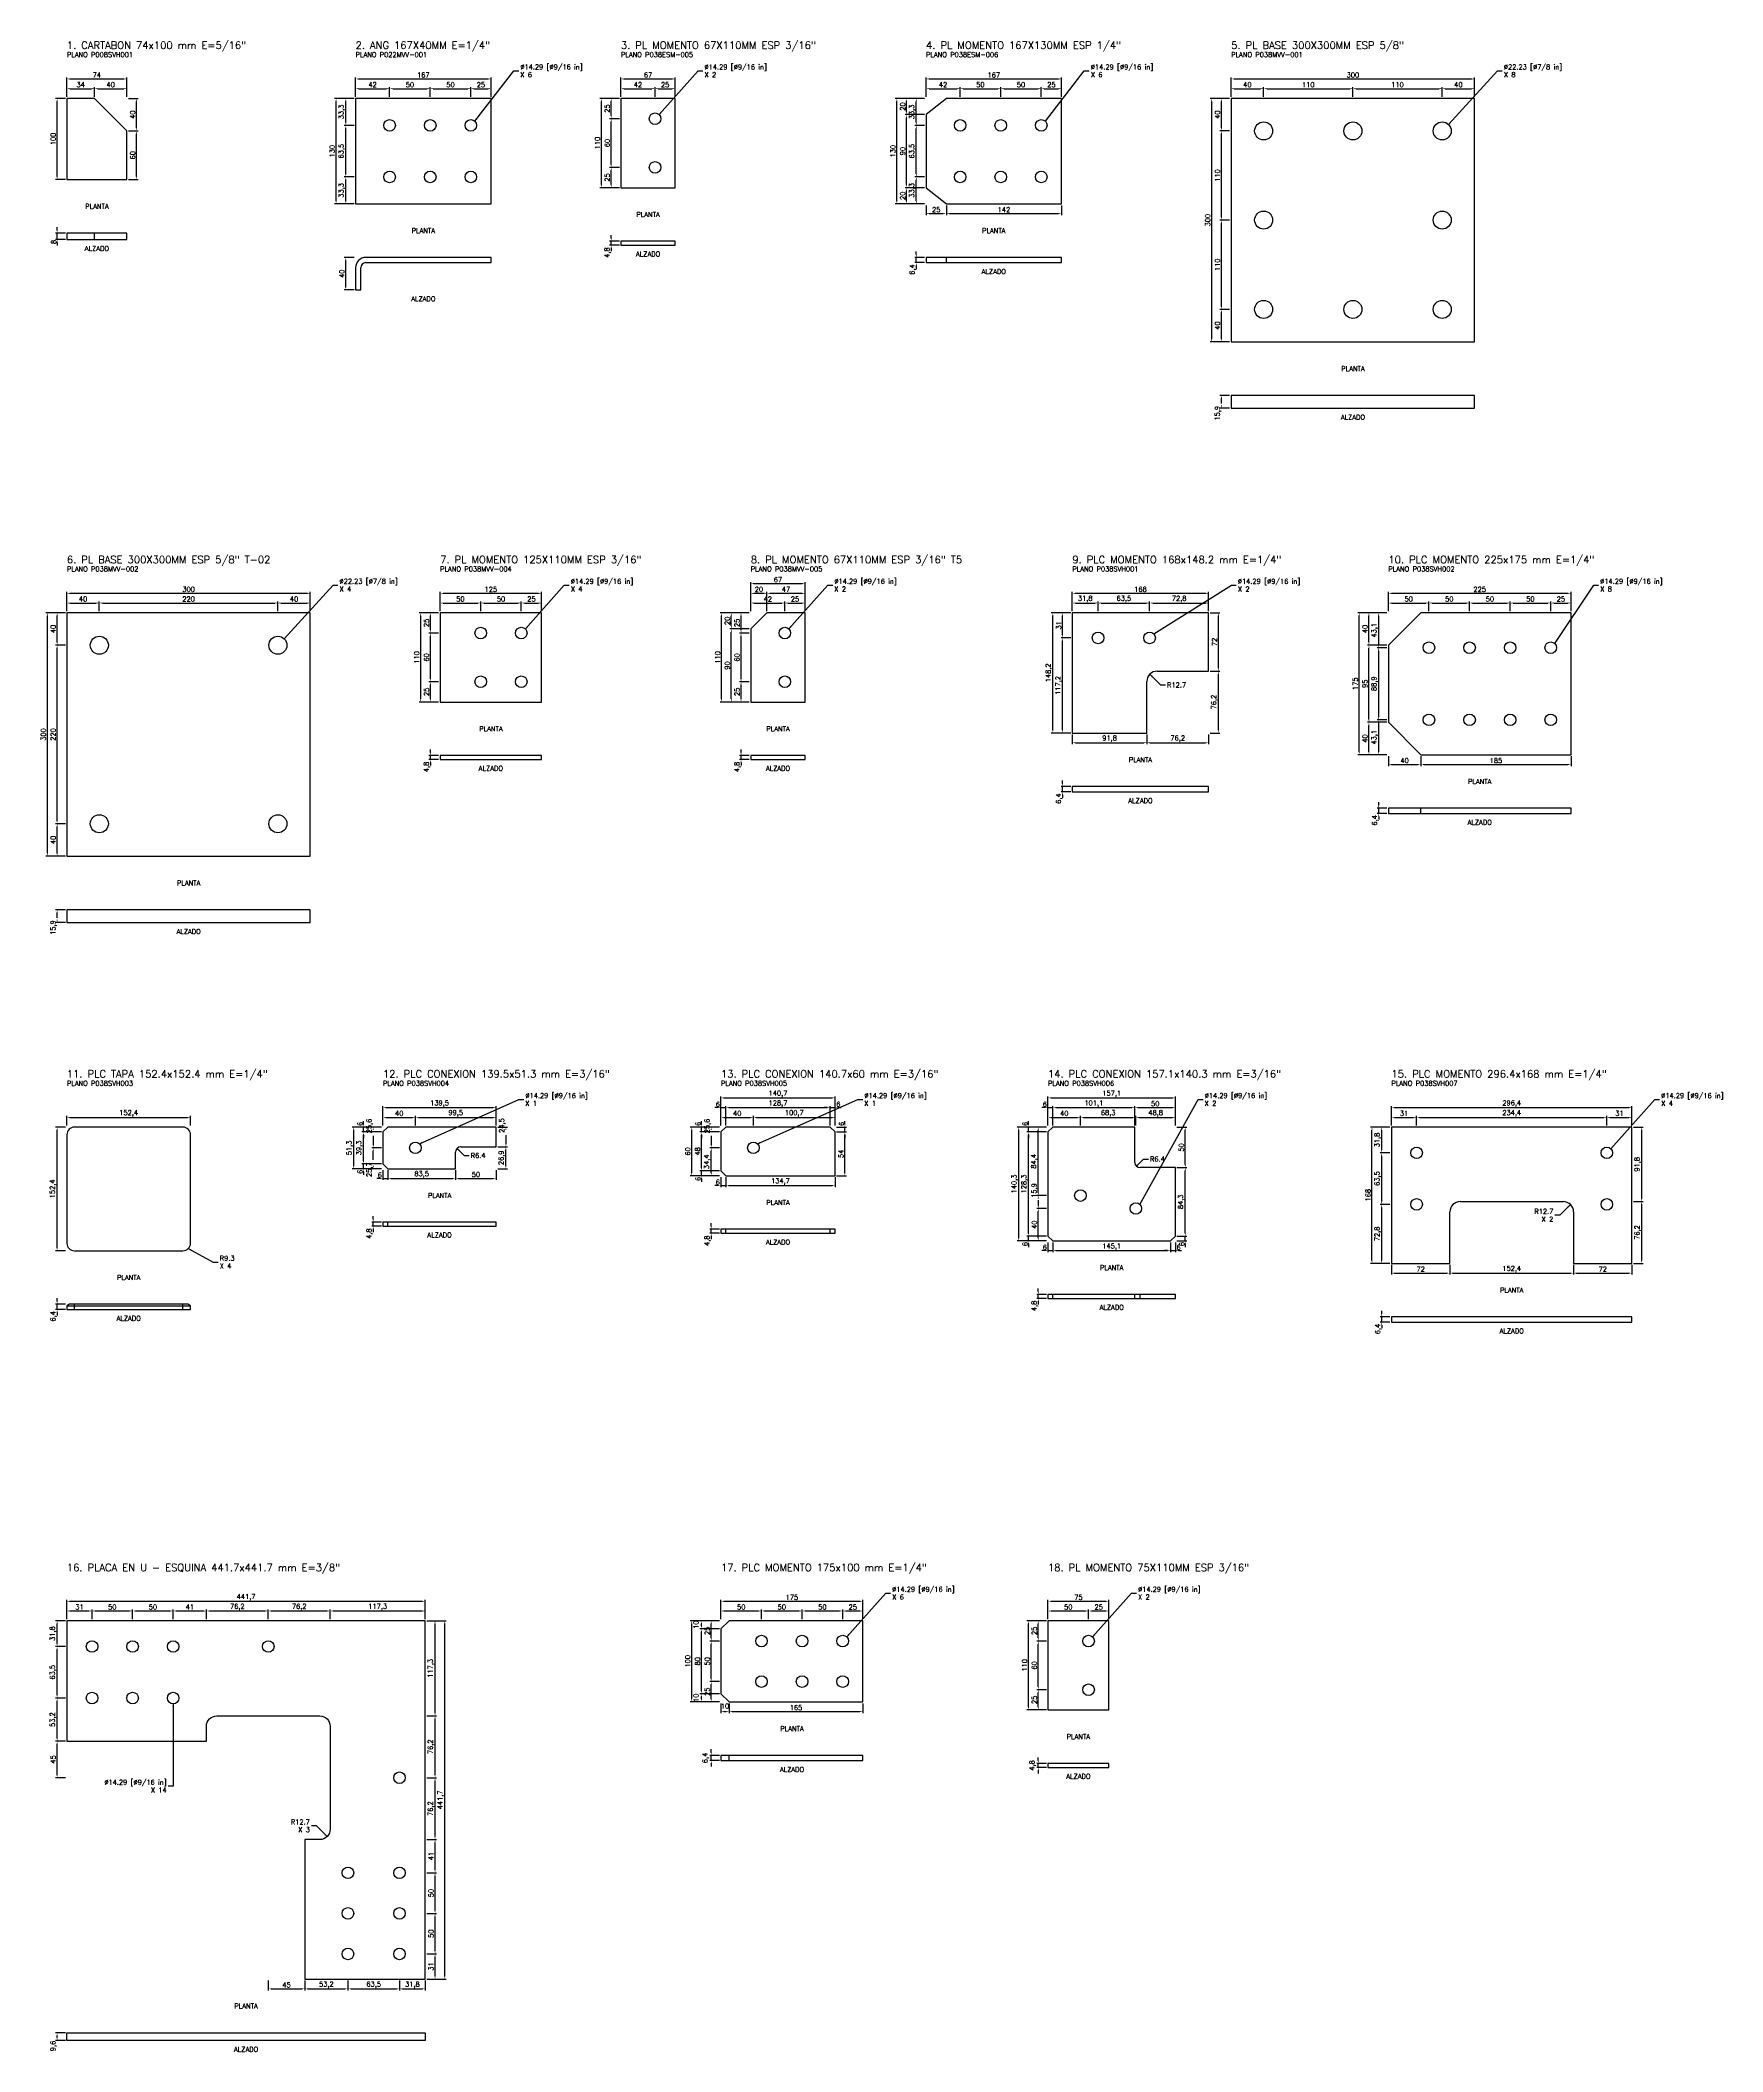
# Model space of a CAD drawing. Header units: millimetres. Extents: x -33 to 2041, y -2437 to 42.
import ezdxf
from ezdxf.enums import TextEntityAlignment as Align

# ---------------------------------------------------------------- set-up
doc = ezdxf.new("R2010")
doc.units = ezdxf.units.MM
for name, color, linetype in [('COTAS', 7, 'Continuous'), ('PLACAS', 7, 'Continuous'), ('TEXTO', 2, 'Continuous')]:
    doc.layers.add(name, color=color, linetype=linetype)
doc.styles.add('ROMANS', font='romans.shx')
doc.dimstyles.new('STD 03', dxfattribs={"dimscale": 3, "dimtxt": 2, "dimasz": 1.25, "dimexe": 0.625, "dimexo": 0.625, "dimtad": 1, "dimdec": 1, "dimzin": 12, "dimtxsty": 'ROMANS', "dimcen": 2.5, "dimclrt": 2, "dimazin": 3, "dimtfac": 1, "dimtmove": 0, "dimatfit": 3})

# ---------------------------------------------------------------- blocks, each defined once
blk = doc.blocks.new('_CLOSEDFILLED')
at = {"color": 0, "linetype": 'BYBLOCK'}
blk.add_solid([(-1, 0.16), (0, 0), (-1, -0.16)], dxfattribs=at)
blk = doc.blocks.new('*D93')
for p, q in [((1237.125, -878.075), (1225.125, -878.075)), ((1237.125, -884.425), (1225.125, -884.425)), ((1227, -874.325), (1227, -870.575)), ((1227, -883.95), (1227, -878.075)), ((1227, -888.175), (1227, -891.925))]:
    blk.add_line(p, q)
at = {"layer": 'Defpoints'}
for p in [(1227, -884.425), (1239, -878.075), (1239, -884.425)]:
    blk.add_point(p, dxfattribs=at)
at = {"layer": 'COTAS', "xscale": 3.75, "yscale": 3.75}
for p, rotation in [((1227, -878.075), 270), ((1227, -884.425), 90)]:
    blk.add_blockref('_CLOSEDFILLED', p, dxfattribs=dict(at, rotation=rotation))
at = {"layer": 'COTAS', "color": 2, "insert": (1222.8, -892.95), "char_height": 6, "attachment_point": 5, "rotation": 90, "style": 'ROMANS'}
blk.add_mtext('6,4', dxfattribs=at)

msp = doc.modelspace()

# ---------------------------------------------------------------- linework, layer by layer
at = {"layer": 'COTAS'}
for p, q in [((502.8, -58.2), (550.75, 4)), ((550.75, 4), (556.75, 4)), ((729.8, -49.95), (777.75, 4)), ((777.75, 4), (783.75, 4)), ((1205.8, -58.2), (1253.75, 4)), ((1253.75, 4), (1259.75, 4)), ((1702.61, -62.14), (1762.75, 4)), ((1762.75, 4), (1768.75, 4)), ((267.86, -696.02), (328, -629.88)), ((328, -629.88), (334, -629.88)), ((565.05, -683.82), (613, -629.88)), ((613, -629.88), (619, -629.88)), ((889.8, -683.82), (937.75, -629.88)), ((937.75, -629.88), (943.75, -629.88)), ((1339.3, -689.82), (1435, -629.88)), ((1435, -629.88), (1441, -629.88)), ((1833.55, -701.87), (1881.5, -629.88)), ((1881.5, -629.88), (1887.5, -629.88)), ((1334.52, -739.59), (1347.74, -752.82)), ((1347.74, -752.82), (1353.74, -752.82)), ((434.55, -1318.3), (557, -1263.75)), ((557, -1263.75), (563, -1263.75)), ((851.05, -1318.3), (974.7, -1263.75)), ((974.7, -1263.75), (980.7, -1263.75)), ((1322.35, -1393), (1394.1, -1263.75)), ((1394.1, -1263.75), (1400.1, -1263.75)), ((1902.7, -1324.45), (1956.65, -1263.75)), ((1956.65, -1263.75), (1962.65, -1263.75)), ((480.86, -1324.06), (489.59, -1332.79)), ((489.59, -1332.79), (495.59, -1332.79)), ((1317.96, -1345.89), (1326.69, -1337.16)), ((1326.69, -1337.16), (1332.69, -1337.16)), ((1839.71, -1406.49), (1833.71, -1406.49)), ((1852.93, -1393.27), (1839.71, -1406.49)), ((149.68, -1447.43), (180.4, -1464.15)), ((180.4, -1464.15), (186.4, -1464.15)), ((961.05, -1926.07), (1009, -1872.12)), ((1009, -1872.12), (1015, -1872.12)), ((1264.05, -1926.07), (1312, -1872.12)), ((1312, -1872.12), (1318, -1872.12)), ((131, -2008.5), (131, -2110)), ((131, -2110), (125, -2110)), ((307.46, -2158.88), (301.46, -2158.88)), ((320.68, -2172.11), (307.46, -2158.88))]:
    msp.add_line(p, q, dxfattribs=at)
at = {"layer": 'COTAS', "color": 2}
for points in [[(729.8, -49.95), (733.04, -47.81), (731.55, -46.48)], [(502.8, -58.2), (505.88, -55.84), (504.3, -54.62)], [(1205.8, -58.2), (1208.88, -55.84), (1207.3, -54.62)], [(1702.61, -62.14), (1705.87, -60.04), (1704.39, -58.69)], [(267.86, -696.02), (271.12, -693.91), (269.64, -692.57)], [(565.05, -683.82), (568.29, -681.68), (566.8, -680.36)], [(889.8, -683.82), (893.04, -681.68), (891.55, -680.36)], [(1339.3, -689.82), (1341.95, -686.99), (1343.01, -688.68)], [(1833.55, -701.87), (1836.46, -699.31), (1834.8, -698.2)], [(1334.52, -739.59), (1336.46, -742.95), (1337.88, -741.54)], [(434.55, -1318.3), (438.38, -1317.69), (437.57, -1315.86)], [(480.86, -1324.06), (482.8, -1327.42), (484.22, -1326)], [(851.05, -1318.3), (854.89, -1317.7), (854.08, -1315.87)], [(1902.7, -1324.45), (1904.45, -1320.98), (1905.94, -1322.31)], [(1317.96, -1345.89), (1321.32, -1343.95), (1319.9, -1342.53)], [(1322.35, -1393), (1325.05, -1390.2), (1323.3, -1389.23)], [(1852.93, -1393.27), (1849.57, -1395.21), (1850.99, -1396.63)], [(149.68, -1447.43), (152.49, -1450.1), (153.45, -1448.34)], [(961.05, -1926.07), (962.8, -1922.61), (964.29, -1923.93)], [(1264.05, -1926.07), (1265.8, -1922.61), (1267.29, -1923.93)], [(131, -2008.5), (132, -2012.4), (130, -2012.4)], [(320.68, -2172.11), (318.74, -2168.75), (317.32, -2170.16)]]:
    msp.add_solid(points, dxfattribs=at)
at = {"layer": 'PLACAS'}
for p, q in [((34, -30), (0, -30)), ((0, -30), (0, -130)), ((74, -70), (34, -30)), ((522.75, -30), (355.75, -30)), ((355.75, -30), (355.75, -160)), ((522.75, -160), (522.75, -30)), ((749.75, -30), (682.75, -30)), ((682.75, -30), (682.75, -140)), ((749.75, -140), (749.75, -30)), ((1083.75, -30), (1058.75, -50)), ((1225.75, -30), (1083.75, -30)), ((1225.75, -160), (1225.75, -30)), ((1734.75, -30), (1434.75, -30)), ((1434.75, -30), (1434.75, -330)), ((1734.75, -330), (1734.75, -30)), ((74, -130), (74, -70)), ((1058.75, -50), (1058.75, -140)), ((0, -130), (74, -130)), ((682.75, -140), (749.75, -140)), ((1058.75, -140), (1083.75, -160)), ((355.75, -160), (522.75, -160)), ((1083.75, -160), (1225.75, -160)), ((74, -196), (0, -196)), ((0, -196), (0, -203.94)), ((34, -203.94), (34, -196)), ((74, -203.94), (74, -196)), ((0, -203.94), (74, -203.94)), ((749.75, -206), (682.75, -206)), ((682.75, -206), (682.75, -210.76)), ((682.75, -210.76), (749.75, -210.76)), ((749.75, -210.76), (749.75, -206)), ((355.75, -238.7), (355.75, -266)), ((362.1, -266), (362.1, -238.7)), ((522.75, -226), (368.45, -226)), ((368.45, -232.35), (522.75, -232.35)), ((522.75, -232.35), (522.75, -226)), ((1225.75, -226), (1058.75, -226)), ((1058.75, -226), (1058.75, -232.35)), ((1058.75, -232.35), (1225.75, -232.35)), ((1083.75, -232.35), (1083.75, -226)), ((1225.75, -232.35), (1225.75, -226)), ((355.75, -266), (362.1, -266)), ((1434.75, -330), (1734.75, -330)), ((1734.75, -396), (1434.75, -396)), ((1434.75, -396), (1434.75, -411.88)), ((1734.75, -411.88), (1734.75, -396)), ((1434.75, -411.88), (1734.75, -411.88)), ((300, -663.88), (0, -663.88)), ((0, -663.88), (0, -963.88)), ((300, -963.88), (300, -663.88)), ((585, -663.88), (460, -663.88)), ((460, -663.88), (460, -773.88)), ((585, -773.88), (585, -663.88)), ((862.75, -663.88), (842.75, -683.88)), ((909.75, -663.88), (862.75, -663.88)), ((909.75, -773.88), (909.75, -663.88)), ((1407, -663.88), (1239, -663.88)), ((1239, -663.88), (1239, -812.08)), ((1407, -735.88), (1407, -663.88)), ((1668.5, -663.88), (1628.5, -703.88)), ((1853.5, -663.88), (1668.5, -663.88)), ((1853.5, -838.88), (1853.5, -663.88)), ((842.75, -683.88), (842.75, -773.88)), ((1628.5, -703.88), (1628.5, -798.88)), ((1343.5, -735.88), (1407, -735.88)), ((1330.8, -812.08), (1330.8, -748.58)), ((460, -773.88), (585, -773.88)), ((842.75, -773.88), (909.75, -773.88)), ((1239, -812.08), (1330.8, -812.08)), ((1628.5, -798.88), (1668.5, -838.88)), ((585, -839.88), (460, -839.88)), ((460, -839.88), (460, -844.64)), ((585, -844.64), (585, -839.88)), ((909.75, -839.88), (842.75, -839.88)), ((842.75, -839.88), (842.75, -844.64)), ((909.75, -844.64), (909.75, -839.88)), ((1668.5, -838.88), (1853.5, -838.88)), ((460, -844.64), (585, -844.64)), ((842.75, -844.64), (909.75, -844.64)), ((1407, -878.08), (1239, -878.08)), ((1239, -878.08), (1239, -884.43)), ((1239, -884.43), (1407, -884.43)), ((1407, -884.43), (1407, -878.08)), ((1853.5, -904.88), (1628.5, -904.88)), ((1628.5, -904.88), (1628.5, -911.23)), ((1628.5, -911.23), (1853.5, -911.23)), ((1668.5, -911.23), (1668.5, -904.88)), ((1853.5, -911.23), (1853.5, -904.88)), ((0, -963.88), (300, -963.88)), ((300, -1029.88), (0, -1029.88)), ((0, -1029.88), (0, -1045.75)), ((300, -1045.75), (300, -1029.88)), ((0, -1045.75), (300, -1045.75)), ((0, -1307.05), (0, -1440.85)), ((143.1, -1297.75), (9.3, -1297.75)), ((152.4, -1440.85), (152.4, -1307.05)), ((395.5, -1297.75), (389.5, -1303.75)), ((389.5, -1303.75), (389.5, -1343.05)), ((529, -1297.75), (395.5, -1297.75)), ((529, -1322.2), (529, -1297.75)), ((812, -1297.75), (806, -1303.75)), ((806, -1303.75), (806, -1351.75)), ((940.7, -1297.75), (812, -1297.75)), ((946.7, -1303.75), (940.7, -1297.75)), ((946.7, -1357.75), (946.7, -1303.75)), ((1215, -1297.75), (1209, -1303.75)), ((1209, -1303.75), (1209, -1432.05)), ((1316.1, -1297.75), (1215, -1297.75)), ((1316.1, -1341.4), (1316.1, -1297.75)), ((1928.65, -1297.75), (1632.25, -1297.75)), ((1632.25, -1297.75), (1632.25, -1465.75)), ((1928.65, -1465.75), (1928.65, -1297.75)), ((479, -1349.05), (479, -1328.55)), ((485.35, -1322.2), (529, -1322.2)), ((389.5, -1343.05), (395.5, -1349.05)), ((395.5, -1349.05), (479, -1349.05)), ((806, -1351.75), (812, -1357.75)), ((812, -1357.75), (946.7, -1357.75)), ((1366.1, -1347.75), (1322.45, -1347.75)), ((1366.1, -1432.05), (1366.1, -1347.75)), ((1704.25, -1465.75), (1704.25, -1402.25)), ((1716.95, -1389.55), (1843.95, -1389.55)), ((1856.65, -1402.25), (1856.65, -1465.75)), ((529, -1415.05), (389.5, -1415.05)), ((389.5, -1415.05), (389.5, -1419.81)), ((389.5, -1419.81), (529, -1419.81)), ((395.5, -1419.81), (395.5, -1415.05)), ((529, -1419.81), (529, -1415.05)), ((946.7, -1423.75), (806, -1423.75)), ((806, -1423.75), (806, -1428.51)), ((806, -1428.51), (946.7, -1428.51)), ((812, -1428.51), (812, -1423.75)), ((940.7, -1428.51), (940.7, -1423.75)), ((946.7, -1428.51), (946.7, -1423.75)), ((1209, -1432.05), (1215, -1438.05)), ((1360.1, -1438.05), (1366.1, -1432.05)), ((9.3, -1450.15), (143.1, -1450.15)), ((1215, -1438.05), (1360.1, -1438.05)), ((1632.25, -1465.75), (1704.25, -1465.75)), ((1856.65, -1465.75), (1928.65, -1465.75)), ((1366.1, -1504.05), (1209, -1504.05)), ((1209, -1504.05), (1209, -1508.81)), ((1209, -1508.81), (1366.1, -1508.81)), ((1215, -1508.81), (1215, -1504.05)), ((1316.1, -1508.81), (1316.1, -1504.05)), ((1322.45, -1508.81), (1322.45, -1504.05)), ((1366.1, -1508.81), (1366.1, -1504.05)), ((3.17, -1516.15), (0, -1517.98)), ((0, -1517.98), (0, -1522.5)), ((0, -1517.98), (152.4, -1517.98)), ((0, -1522.5), (152.4, -1522.5)), ((149.22, -1516.15), (3.17, -1516.15)), ((9.3, -1522.5), (9.3, -1516.15)), ((143.1, -1522.5), (143.1, -1516.15)), ((152.4, -1517.98), (149.22, -1516.15)), ((152.4, -1522.5), (152.4, -1517.98)), ((1928.65, -1531.75), (1632.25, -1531.75)), ((1632.25, -1531.75), (1632.25, -1538.1)), ((1928.65, -1538.1), (1928.65, -1531.75)), ((1632.25, -1538.1), (1928.65, -1538.1)), ((816, -1906.12), (806, -1916.12)), ((981, -1906.12), (816, -1906.12)), ((981, -2006.12), (981, -1906.12)), ((1284, -1906.12), (1209, -1906.12)), ((1209, -1906.12), (1209, -2016.12)), ((1284, -2016.12), (1284, -1906.12)), ((806, -1916.12), (806, -1996.12)), ((806, -1996.12), (816, -2006.12)), ((816, -2006.12), (981, -2006.12)), ((1209, -2016.12), (1284, -2016.12)), ((981, -2072.12), (806, -2072.12)), ((806, -2072.12), (806, -2078.47)), ((806, -2078.47), (981, -2078.47)), ((816, -2078.47), (816, -2072.12)), ((981, -2078.47), (981, -2072.12)), ((1284, -2082.12), (1209, -2082.12)), ((1209, -2082.12), (1209, -2086.89)), ((1284, -2086.89), (1284, -2082.12)), ((1209, -2086.89), (1284, -2086.89))]:
    msp.add_line(p, q, dxfattribs=at)
msp.add_lwpolyline([(0, -2054.6), (172, -2054.6), (172, -2036.12, -0.4142136), (184.7, -2023.43), (311.7, -2023.43, -0.4142136), (324.4, -2036.12), (324.4, -2163.12, -0.4142136), (311.7, -2175.82), (293.2, -2175.82), (293.2, -2347.82), (441.7, -2347.82), (441.7, -1906.1), (0, -1906.1)], format="xyb", close=True, dxfattribs=at)
msp.add_lwpolyline([(0, -2413.82), (441.7, -2413.82), (441.7, -2423.35), (0, -2423.35)], close=True, dxfattribs=at)
for centre, radius in [((724.75, -55), 7.14), ((397.75, -63.25), 7.14), ((447.75, -63.25), 7.14), ((497.75, -63.25), 7.14), ((1100.75, -63.25), 7.14), ((1150.75, -63.25), 7.14), ((1200.75, -63.25), 7.14), ((1474.75, -70), 11.11), ((1584.75, -70), 11.11), ((1694.75, -70), 11.11), ((397.75, -126.75), 7.14), ((447.75, -126.75), 7.14), ((497.75, -126.75), 7.14), ((724.75, -115), 7.14), ((1100.75, -126.75), 7.14), ((1150.75, -126.75), 7.14), ((1200.75, -126.75), 7.14), ((1474.75, -180), 11.11), ((1694.75, -180), 11.11), ((1474.75, -290), 11.11), ((1584.75, -290), 11.11), ((1694.75, -290), 11.11), ((40, -703.88), 11.11), ((260, -703.88), 11.11), ((510, -688.88), 7.14), ((560, -688.88), 7.14), ((884.75, -688.88), 7.14), ((1270.75, -694.88), 7.14), ((1334.25, -694.88), 7.14), ((1678.5, -706.92), 7.14), ((1728.5, -706.92), 7.14), ((1778.5, -706.92), 7.14), ((1828.5, -706.92), 7.14), ((510, -748.88), 7.14), ((560, -748.88), 7.14), ((884.75, -748.88), 7.14), ((1678.5, -795.83), 7.14), ((1728.5, -795.83), 7.14), ((1778.5, -795.83), 7.14), ((1828.5, -795.83), 7.14), ((40, -923.88), 11.11), ((260, -923.88), 11.11), ((429.5, -1323.35), 7.14), ((846, -1323.35), 7.14), ((1663.25, -1329.5), 7.14), ((1897.65, -1329.5), 7.14), ((1249, -1382.15), 7.14), ((1663.25, -1393), 7.14), ((1897.65, -1393), 7.14), ((1317.3, -1398.05), 7.14), ((31, -1937.9), 7.14), ((81, -1937.9), 7.14), ((131, -1937.9), 7.14), ((248.2, -1937.9), 7.14), ((856, -1931.12), 7.14), ((906, -1931.12), 7.14), ((956, -1931.12), 7.14), ((1259, -1931.12), 7.14), ((856, -1981.12), 7.14), ((906, -1981.12), 7.14), ((956, -1981.12), 7.14), ((31, -2001.4), 7.14), ((81, -2001.4), 7.14), ((131, -2001.4), 7.14), ((1259, -1991.12), 7.14), ((409.9, -2099.6), 7.14), ((346.4, -2216.8), 7.14), ((409.9, -2216.8), 7.14), ((346.4, -2266.8), 7.14), ((409.9, -2266.8), 7.14), ((346.4, -2316.8), 7.14), ((409.9, -2316.8), 7.14)]:
    msp.add_circle(centre, radius, dxfattribs=at)
for centre, radius, start, end in [((368.45, -238.7), 12.7, 90, 180), ((368.45, -238.7), 6.35, 90, 180), ((1343.5, -748.58), 12.7, 90, 180), ((9.3, -1307.05), 9.3, 90, 180), ((143.1, -1307.05), 9.3, 0, 90), ((485.35, -1328.55), 6.35, 90, 180), ((1322.45, -1341.4), 6.35, 180, 270), ((1716.95, -1402.25), 12.7, 90, 180), ((1843.95, -1402.25), 12.7, 0, 90), ((9.3, -1440.85), 9.3, 180, 270), ((143.1, -1440.85), 9.3, 270, 360)]:
    msp.add_arc(centre, radius, start, end, dxfattribs=at)

# ---------------------------------------------------------------- texts
at = {"layer": 'COTAS', "color": 2, "style": 'ROMANS'}
for s, p in [('%%c14.29 [%%c9/16 in]', (558.75, 8.8)), ('X 6', (558.75, -0.8)), ('%%c14.29 [%%c9/16 in]', (785.75, 8.8)), ('X 2', (785.75, -0.8)), ('%%c14.29 [%%c9/16 in]', (1261.75, 8.8)), ('X 6', (1261.75, -0.8)), ('%%c22.23 [%%c7/8 in]', (1770.75, 8.8)), ('X 8', (1770.75, -0.8)), ('%%c22.23 [%%c7/8 in]', (336, -625.08)), ('X 4', (336, -634.68)), ('%%c14.29 [%%c9/16 in]', (621, -625.08)), ('X 4', (621, -634.68)), ('%%c14.29 [%%c9/16 in]', (945.75, -625.08)), ('X 2', (945.75, -634.68)), ('%%c14.29 [%%c9/16 in]', (1443, -625.08)), ('X 2', (1443, -634.68)), ('%%c14.29 [%%c9/16 in]', (1889.5, -625.08)), ('X 8', (1889.5, -634.68)), ('R12.7', (1355.74, -752.82)), ('%%c14.29 [%%c9/16 in]', (565, -1258.95)), ('%%c14.29 [%%c9/16 in]', (982.7, -1258.95)), ('%%c14.29 [%%c9/16 in]', (1402.1, -1258.95)), ('%%c14.29 [%%c9/16 in]', (1964.65, -1258.95)), ('X 1', (565, -1268.55)), ('X 1', (982.7, -1268.55)), ('X 2', (1402.1, -1268.55)), ('X 4', (1964.65, -1268.55)), ('R6.4', (497.59, -1332.79)), ('R6.4', (1334.69, -1337.16)), ('R9.3', (188.4, -1459.35)), ('X 4', (188.4, -1468.95)), ('%%c14.29 [%%c9/16 in]', (1017, -1867.33)), ('X 6', (1017, -1876.92)), ('%%c14.29 [%%c9/16 in]', (1320, -1867.33)), ('X 2', (1320, -1876.92))]:
    msp.add_text(s, height=6, dxfattribs=at).set_placement(p, align=Align.MIDDLE_LEFT)
for s, p in [('R12.7', (1831.71, -1401.69)), ('X 2', (1831.71, -1411.29)), ('%%c14.29 [%%c9/16 in]', (123, -2105.2)), ('X 14', (123, -2114.8)), ('R12.7', (299.46, -2154.08)), ('X 3', (299.46, -2163.68))]:
    msp.add_text(s, height=6, dxfattribs=at).set_placement(p, align=Align.MIDDLE_RIGHT)
at = {"layer": 'TEXTO', "style": 'ROMANS'}
for s, height, p in [('PLANO P008SVH001', 6, (0, 27)), ('1. CARTABON 74x100 mm E=5/16"', 9, (0, 40)), ('PLANO P022MVV-001', 6, (355.75, 27)), ('2. ANG 167X40MM E=1/4"', 9, (355.75, 40)), ('PLANO P038ESM-005', 6, (682.75, 27)), ('3. PL MOMENTO 67X110MM ESP 3/16"', 9, (682.75, 40)), ('PLANO P038ESM-006', 6, (1058.75, 27)), ('4. PL MOMENTO 167X130MM ESP 1/4"', 9, (1058.75, 40)), ('PLANO P038MVV-001', 6, (1434.75, 27)), ('5. PL BASE 300X300MM ESP 5/8"', 9, (1434.75, 40)), ('6. PL BASE 300X300MM ESP 5/8" T-02', 9, (0, -593.88)), ('7. PL MOMENTO 125X110MM ESP 3/16"', 9, (460, -593.88)), ('8. PL MOMENTO 67X110MM ESP 3/16" T5', 9, (842.75, -593.88)), ('9. PLC MOMENTO 168x148.2 mm E=1/4"', 9, (1239, -593.88)), ('10. PLC MOMENTO 225x175 mm E=1/4"', 9, (1628.5, -593.88)), ('PLANO P038MVV-002', 6, (0, -606.88)), ('PLANO P038MVV-004', 6, (460, -606.88)), ('PLANO P038MVV-005', 6, (842.75, -606.88)), ('PLANO P038SVH001', 6, (1239, -606.88)), ('PLANO P038SVH002', 6, (1628.5, -606.88)), ('11. PLC TAPA 152.4x152.4 mm E=1/4"', 9, (0, -1227.75)), ('12. PLC CONEXION 139.5x51.3 mm E=3/16"', 9, (389.5, -1227.75)), ('13. PLC CONEXION 140.7x60 mm E=3/16"', 9, (806, -1227.75)), ('14. PLC CONEXION 157.1x140.3 mm E=3/16"', 9, (1209, -1227.75)), ('15. PLC MOMENTO 296.4x168 mm E=1/4"', 9, (1632.25, -1227.75)), ('PLANO P038SVH003', 6, (0, -1240.75)), ('PLANO P038SVH004', 6, (389.5, -1240.75)), ('PLANO P038SVH005', 6, (806, -1240.75)), ('PLANO P038SVH006', 6, (1209, -1240.75)), ('PLANO P038SVH007', 6, (1632.25, -1240.75)), ('16. PLACA EN U - ESQUINA 441.7x441.7 mm E=3/8"', 9, (0, -1836.12)), ('17. PLC MOMENTO 175x100 mm E=1/4"', 9, (806, -1836.12)), ('18. PL MOMENTO 75X110MM ESP 3/16"', 9, (1209, -1836.12))]:
    msp.add_text(s, height=height, dxfattribs=at).set_placement(p, align=Align.TOP_LEFT)
for s, p in [('PLANTA', (37, -160)), ('PLANTA', (716.25, -170)), ('PLANTA', (439.25, -190)), ('PLANTA', (1142.25, -190)), ('ALZADO', (37, -211.94)), ('ALZADO', (716.25, -218.76)), ('ALZADO', (1142.25, -240.35)), ('ALZADO', (439.25, -274)), ('PLANTA', (1584.75, -360)), ('ALZADO', (1584.75, -419.88)), ('PLANTA', (522.5, -803.88)), ('PLANTA', (876.25, -803.88)), ('PLANTA', (1323, -842.08)), ('ALZADO', (522.5, -852.64)), ('ALZADO', (876.25, -852.64)), ('ALZADO', (1323, -892.43)), ('PLANTA', (1741, -868.88)), ('ALZADO', (1741, -919.23)), ('PLANTA', (150, -993.88)), ('ALZADO', (150, -1053.75)), ('PLANTA', (459.25, -1379.05)), ('PLANTA', (876.35, -1387.75)), ('ALZADO', (459.25, -1427.81)), ('ALZADO', (876.35, -1436.51)), ('PLANTA', (76.2, -1480.15)), ('PLANTA', (1287.55, -1468.05)), ('PLANTA', (1780.45, -1495.75)), ('ALZADO', (76.2, -1530.5)), ('ALZADO', (1287.55, -1516.81)), ('ALZADO', (1780.45, -1546.1)), ('PLANTA', (893.5, -2036.12)), ('PLANTA', (1246.5, -2046.12)), ('ALZADO', (893.5, -2086.47)), ('ALZADO', (1246.5, -2094.89)), ('PLANTA', (220.85, -2377.82)), ('ALZADO', (220.85, -2431.35))]:
    msp.add_text(s, height=6, dxfattribs=at).set_placement(p, align=Align.TOP_CENTER)

# ---------------------------------------------------------------- dimensions: what is measured, and where the dimension line sits
at = {"layer": 'COTAS'}
for base, p1, p2 in [((0, -6), (0, -30), (74, -30)), ((355.75, -6), (355.75, -30), (522.75, -30)), ((682.75, -6), (682.75, -30), (749.75, -30)), ((1058.75, -6), (1058.75, -30), (1225.75, -30)), ((1434.75, -6), (1434.75, -30), (1734.75, -30)), ((0, -18), (0, -30), (34, -30)), ((34, -18), (34, -30), (74, -30)), ((355.75, -18), (355.75, -30), (397.75, -30)), ((397.75, -18), (397.75, -30), (447.75, -30)), ((447.75, -18), (447.75, -30), (497.75, -30)), ((497.75, -18), (497.75, -30), (522.75, -30)), ((682.75, -18), (682.75, -30), (724.75, -30)), ((724.75, -18), (724.75, -30), (749.75, -30)), ((1058.75, -18), (1058.75, -30), (1100.75, -30)), ((1100.75, -18), (1100.75, -30), (1150.75, -30)), ((1150.75, -18), (1150.75, -30), (1200.75, -30)), ((1200.75, -18), (1200.75, -30), (1225.75, -30)), ((1434.75, -18), (1434.75, -30), (1474.75, -30)), ((1474.75, -18), (1474.75, -30), (1584.75, -30)), ((1584.75, -18), (1584.75, -30), (1694.75, -30)), ((1694.75, -18), (1694.75, -30), (1734.75, -30)), ((1058.75, -172), (1058.75, -160), (1083.75, -160)), ((1083.75, -172), (1083.75, -160), (1225.75, -160)), ((842.75, -627.88), (842.75, -663.88), (909.75, -663.88)), ((0, -639.88), (0, -663.88), (300, -663.88)), ((0, -651.88), (0, -663.88), (40, -663.88)), ((40, -651.88), (40, -663.88), (260, -663.88)), ((260, -651.88), (260, -663.88), (300, -663.88)), ((460, -639.88), (460, -663.88), (585, -663.88)), ((460, -651.88), (460, -663.88), (510, -663.88)), ((510, -651.88), (510, -663.88), (560, -663.88)), ((560, -651.88), (560, -663.88), (585, -663.88)), ((842.75, -639.88), (842.75, -663.88), (862.75, -663.88)), ((842.75, -651.88), (842.75, -663.88), (884.75, -663.88)), ((862.75, -639.88), (862.75, -663.88), (909.75, -663.88)), ((884.75, -651.88), (884.75, -663.88), (909.75, -663.88)), ((1239, -639.88), (1239, -663.88), (1407, -663.88)), ((1239, -651.875), (1239, -663.875), (1270.75, -663.875)), ((1270.75, -651.88), (1270.75, -663.88), (1334.25, -663.88)), ((1334.25, -651.875), (1334.25, -663.875), (1407, -663.875)), ((1628.5, -639.88), (1628.5, -663.88), (1853.5, -663.88)), ((1628.5, -651.88), (1628.5, -663.88), (1678.5, -663.88)), ((1678.5, -651.88), (1678.5, -663.88), (1728.5, -663.88)), ((1728.5, -651.88), (1728.5, -663.88), (1778.5, -663.88)), ((1778.5, -651.88), (1778.5, -663.88), (1828.5, -663.88)), ((1828.5, -651.88), (1828.5, -663.88), (1853.5, -663.88)), ((1239, -824.08), (1239, -812.08), (1330.8, -812.08)), ((1330.8, -824.08), (1330.8, -812.08), (1407, -812.08)), ((1628.5, -850.88), (1628.5, -838.88), (1668.5, -838.88)), ((1668.5, -850.88), (1668.5, -838.88), (1853.5, -838.88)), ((806, -1261.75), (806, -1297.75), (946.7, -1297.75)), ((1209, -1261.75), (1209, -1297.75), (1366.1, -1297.75)), ((0, -1285.75), (0, -1297.75), (152.4, -1297.75)), ((389.5, -1273.75), (389.5, -1297.75), (529, -1297.75)), ((389.5, -1285.75), (389.5, -1297.75), (429.5, -1297.75)), ((429.5, -1285.75), (429.5, -1297.75), (529, -1297.75)), ((806, -1285.75), (806, -1297.75), (846, -1297.75)), ((812, -1273.75), (812, -1297.75), (940.7, -1297.75)), ((846, -1285.75), (846, -1297.75), (946.7, -1297.75)), ((1209, -1285.75), (1209, -1297.75), (1249, -1297.75)), ((1215, -1273.75), (1215, -1297.75), (1316.1, -1297.75)), ((1249, -1285.75), (1249, -1297.75), (1317.3, -1297.75)), ((1316.1, -1273.75), (1316.1, -1297.75), (1366.1, -1297.75)), ((1317.3, -1285.75), (1317.3, -1297.75), (1366.1, -1297.75)), ((1632.25, -1273.75), (1632.25, -1297.75), (1928.65, -1297.75)), ((1632.25, -1285.75), (1632.25, -1297.75), (1663.25, -1297.75)), ((1663.25, -1285.75), (1663.25, -1297.75), (1897.65, -1297.75)), ((1897.65, -1285.75), (1897.65, -1297.75), (1928.65, -1297.75)), ((395.5, -1361.05), (395.5, -1349.05), (479, -1349.05)), ((479, -1361.05), (479, -1349.05), (529, -1349.05)), ((812, -1369.75), (812, -1357.75), (946.7, -1357.75)), ((1215, -1450.05), (1215, -1438.05), (1360.1, -1438.05)), ((1632.25, -1477.75), (1632.25, -1465.75), (1704.25, -1465.75)), ((1704.25, -1477.75), (1704.25, -1465.75), (1856.65, -1465.75)), ((1856.65, -1477.75), (1856.65, -1465.75), (1928.65, -1465.75))]:
    msp.add_linear_dim(base=base, p1=p1, p2=p2, dimstyle='STD 03', dxfattribs=at).render()
for base, p1, p2 in [((-12, -130), (0, -130), (0, -30)), ((86, -70), (74, -70), (74, -30)), ((331.75, -160), (355.75, -160), (355.75, -30)), ((658.75, -140), (682.75, -140), (682.75, -30)), ((670.75, -55), (682.75, -55), (682.75, -30)), ((1022.75, -160), (1058.75, -160), (1058.75, -30)), ((1034.75, -50), (1058.75, -50), (1058.75, -30)), ((1410.75, -330), (1434.75, -330), (1434.75, -30)), ((1422.75, -70), (1434.75, -70), (1434.75, -30)), ((86, -130), (74, -130), (74, -70)), ((343.75, -126.75), (355.75, -126.75), (355.75, -63.25)), ((670.75, -115), (682.75, -115), (682.75, -55)), ((1034.75, -140), (1058.75, -140), (1058.75, -50)), ((1046.75, -126.75), (1058.75, -126.75), (1058.75, -63.25)), ((1422.75, -180), (1434.75, -180), (1434.75, -70)), ((670.75, -140), (682.75, -140), (682.75, -115)), ((1034.75, -160), (1058.75, -160), (1058.75, -140)), ((1422.75, -290), (1434.75, -290), (1434.75, -180)), ((343.75, -266), (355.75, -266), (355.75, -226)), ((1422.75, -330), (1434.75, -330), (1434.75, -290)), ((-24, -963.88), (0, -963.88), (0, -663.88)), ((-12, -703.88), (0, -703.88), (0, -663.88)), ((436, -773.88), (460, -773.88), (460, -663.88)), ((448, -688.88), (460, -688.88), (460, -663.88)), ((806.75, -773.88), (842.75, -773.88), (842.75, -663.88)), ((818.75, -683.88), (842.75, -683.88), (842.75, -663.88)), ((830.75, -688.88), (842.75, -688.88), (842.75, -663.88)), ((1215, -812.08), (1239, -812.08), (1239, -663.88)), ((1227, -694.88), (1239, -694.88), (1239, -663.88)), ((1419, -735.88), (1407, -735.88), (1407, -663.88)), ((1592.5, -838.88), (1628.5, -838.88), (1628.5, -663.88)), ((1604.5, -703.88), (1628.5, -703.88), (1628.5, -663.88)), ((448, -748.88), (460, -748.88), (460, -688.88)), ((818.75, -773.88), (842.75, -773.88), (842.75, -683.88)), ((830.75, -748.88), (842.75, -748.88), (842.75, -688.88)), ((-12, -923.88), (0, -923.88), (0, -703.88)), ((1227, -812.08), (1239, -812.08), (1239, -694.88)), ((1604.5, -798.88), (1628.5, -798.88), (1628.5, -703.88)), ((1616.5, -795.83), (1628.5, -795.83), (1628.5, -706.92)), ((1419, -812.08), (1407, -812.08), (1407, -735.88)), ((448, -773.88), (460, -773.88), (460, -748.88)), ((830.75, -773.88), (842.75, -773.88), (842.75, -748.88)), ((1604.5, -838.88), (1628.5, -838.88), (1628.5, -798.88)), ((-12, -963.88), (0, -963.88), (0, -923.88)), ((-12, -1450.15), (0, -1450.15), (0, -1297.75)), ((353.5, -1349.05), (389.5, -1349.05), (389.5, -1297.75)), ((365.5, -1343.05), (389.5, -1343.05), (389.5, -1303.75)), ((770, -1357.75), (806, -1357.75), (806, -1297.75)), ((782, -1351.75), (806, -1351.75), (806, -1303.75)), ((958.7, -1357.75), (946.7, -1357.75), (946.7, -1303.75)), ((1173, -1438.05), (1209, -1438.05), (1209, -1297.75)), ((1185, -1432.05), (1209, -1432.05), (1209, -1303.75)), ((1197, -1382.15), (1209, -1382.15), (1209, -1297.75)), ((1378.1, -1347.75), (1366.1, -1347.75), (1366.1, -1297.75)), ((1608.25, -1465.75), (1632.25, -1465.75), (1632.25, -1297.75)), ((1620.25, -1329.5), (1632.25, -1329.5), (1632.25, -1297.75)), ((1940.65, -1389.55), (1928.65, -1389.55), (1928.65, -1297.75)), ((794, -1357.75), (806, -1357.75), (806, -1323.35)), ((1620.25, -1393), (1632.25, -1393), (1632.25, -1329.5)), ((1378.1, -1432.05), (1366.1, -1432.05), (1366.1, -1347.75)), ((1197, -1438.05), (1209, -1438.05), (1209, -1398.05)), ((1620.25, -1465.75), (1632.25, -1465.75), (1632.25, -1393)), ((1940.65, -1465.75), (1928.65, -1465.75), (1928.65, -1389.55))]:
    msp.add_linear_dim(base=base, p1=p1, p2=p2, angle=90, dimstyle='STD 03', dxfattribs=at).render()
for base, p1, p2, text in [((343.75, -63.25), (355.75, -63.25), (355.75, -30), '33,3'), ((1046.75, -63.25), (1058.75, -63.25), (1058.75, -30), '33,3'), ((343.75, -160), (355.75, -160), (355.75, -126.75), '33,3'), ((1046.75, -160), (1058.75, -160), (1058.75, -126.75), '33,3'), ((1616.5, -706.92), (1628.5, -706.92), (1628.5, -663.88), '43,1'), ((1616.5, -838.88), (1628.5, -838.88), (1628.5, -795.83), '43,1'), ((541, -1349.05), (529, -1349.05), (529, -1322.2), '26,9')]:
    msp.add_linear_dim(base=base, p1=p1, p2=p2, angle=90, text=text, dimstyle='STD 03', dxfattribs=at).render()
for base, p1, p2, location, text in [((-12, -203.94), (0, -203.94), (0, -196), (-16.2, -206.87), '8'), ((1046.75, -232.35), (1058.75, -232.35), (1058.75, -226), (1042.55, -240.88), '6,4'), ((-12, -1522.5), (0, -1522.5), (0, -1516.15), (-16.2, -1531.03), '6,4'), ((1620.25, -1538.1), (1632.25, -1538.1), (1632.25, -1531.75), (1616.05, -1546.62), '6,4'), ((-12, -2423.35), (0, -2423.35), (0, -2413.82), (-16.2, -2430.29), '9,6')]:
    msp.add_linear_dim(base=base, p1=p1, p2=p2, angle=90, location=location, text=text, dimstyle='STD 03', override={"dimtmove": 2}, dxfattribs=at).render()
for base, p1, p2, location in [((670.75, -210.76), (682.75, -210.76), (682.75, -206), (666.55, -220.08)), ((1422.75, -411.88), (1434.75, -411.88), (1434.75, -396), (1418.55, -418.04)), ((448, -844.64), (460, -844.64), (460, -839.88), (443.8, -853.96)), ((830.75, -844.64), (842.75, -844.64), (842.75, -839.88), (826.55, -853.96)), ((1616.5, -911.225), (1628.5, -911.225), (1628.5, -904.875), (1612.3, -919.75)), ((-12, -1045.75), (0, -1045.75), (0, -1029.88), (-16.2, -1051.91)), ((377.5, -1323.35), (389.5, -1323.35), (389.5, -1297.75), (373.3, -1296.45)), ((541, -1322.2), (529, -1322.2), (529, -1297.75), (536.8, -1295.875)), ((794, -1323.35), (806, -1323.35), (806, -1297.75), (789.8, -1296.45)), ((365.5, -1303.75), (389.5, -1303.75), (389.5, -1297.75), (361.3, -1293.85)), ((782, -1303.75), (806, -1303.75), (806, -1297.75), (777.8, -1293.85)), ((958.7, -1303.75), (946.7, -1303.75), (946.7, -1297.75), (954.5, -1293.85)), ((1185, -1303.75), (1209, -1303.75), (1209, -1297.75), (1180.8, -1293.85)), ((365.5, -1349.05), (389.5, -1349.05), (389.5, -1343.05), (361.3, -1352.95)), ((377.5, -1349.05), (389.5, -1349.05), (389.5, -1323.35), (373.3, -1350.3)), ((782, -1357.75), (806, -1357.75), (806, -1351.75), (777.8, -1361.65)), ((1197, -1398.05), (1209, -1398.05), (1209, -1382.15), (1192.8, -1376)), ((377.5, -1419.81), (389.5, -1419.81), (389.5, -1415.05), (373.3, -1429.13)), ((794, -1428.51), (806, -1428.51), (806, -1423.75), (789.8, -1437.83)), ((1185, -1438.05), (1209, -1438.05), (1209, -1432.05), (1180.8, -1441.95)), ((1378.1, -1438.05), (1366.1, -1438.05), (1366.1, -1432.05), (1373.9, -1441.95)), ((1197, -1508.81), (1209, -1508.81), (1209, -1504.05), (1192.8, -1518.13))]:
    msp.add_linear_dim(base=base, p1=p1, p2=p2, angle=90, location=location, dimstyle='STD 03', override={"dimtmove": 2}, dxfattribs=at).render()
dim = msp.add_linear_dim(base=(1227, -884.425), p1=(1239, -884.425), p2=(1239, -878.075), angle=90, dimstyle='STD 03', override={"dimtmove": 2}, dxfattribs=at)
dim.commit()
dim.dimension.update_dxf_attribs({"geometry": '*D93', "text_midpoint": (1222.8, -892.95), "dimtype": 160})
for base, p1, p2, location in [((806, -1273.75), (806, -1297.75), (812, -1297.75), (802.1, -1269.55)), ((940.7, -1273.75), (940.7, -1297.75), (946.7, -1297.75), (950.6, -1269.55)), ((1209, -1273.75), (1209, -1297.75), (1215, -1297.75), (1205.1, -1269.55)), ((389.5, -1361.05), (389.5, -1349.05), (395.5, -1349.05), (385.6, -1356.85)), ((806, -1369.75), (806, -1357.75), (812, -1357.75), (802.1, -1365.55)), ((1209, -1450.05), (1209, -1438.05), (1215, -1438.05), (1205.1, -1445.85)), ((1360.1, -1450.05), (1360.1, -1438.05), (1366.1, -1438.05), (1370, -1445.85))]:
    msp.add_linear_dim(base=base, p1=p1, p2=p2, location=location, dimstyle='STD 03', override={"dimtmove": 2}, dxfattribs=at).render()
for base, p1, p2 in [((0, -1882.12), (0, -1906.1), (441.7, -1906.1)), ((806, -1882.12), (806, -1906.12), (981, -1906.12)), ((1209, -1882.12), (1209, -1906.12), (1284, -1906.12)), ((0, -1894.12), (0, -1906.1), (31, -1906.1)), ((31, -1894.12), (31, -1906.1), (81, -1906.1)), ((81, -1894.12), (81, -1906.1), (131, -1906.1)), ((131, -1894.12), (131, -1906.1), (172, -1906.1)), ((172, -1894.12), (172, -1906.1), (248.2, -1906.1)), ((248.2, -1894.12), (248.2, -1906.1), (324.4, -1906.1)), ((324.4, -1894.12), (324.4, -1906.1), (441.7, -1906.1)), ((806, -1894.12), (806, -1906.12), (856, -1906.12)), ((856, -1894.12), (856, -1906.12), (906, -1906.12)), ((906, -1894.12), (906, -1906.12), (956, -1906.12)), ((956, -1894.12), (956, -1906.12), (981, -1906.12)), ((1209, -1894.12), (1209, -1906.12), (1259, -1906.12)), ((1259, -1894.12), (1259, -1906.12), (1284, -1906.12)), ((806, -2018.12), (806, -2006.12), (816, -2006.12)), ((816, -2018.12), (816, -2006.12), (981, -2006.12)), ((248.2, -2359.82), (248.2, -2347.8), (293.2, -2347.8)), ((293.2, -2359.82), (293.2, -2347.8), (346.4, -2347.8)), ((346.4, -2359.82), (346.4, -2347.8), (409.9, -2347.8)), ((409.9, -2359.82), (409.9, -2347.8), (441.7, -2347.8))]:
    msp.add_linear_dim(base=base, p1=p1, p2=p2, dimstyle='STD 03', override={"dimrnd": 0.1}, dxfattribs=at).render()
for base, p1, p2 in [((-12, -1937.9), (0, -1937.9), (0, -1906.1)), ((453.7, -2023.4), (441.7, -2023.4), (441.7, -1906.1)), ((465.7, -2347.8), (441.7, -2347.8), (441.7, -1906.1)), ((770, -2006.12), (806, -2006.12), (806, -1906.12)), ((782, -1916.12), (806, -1916.12), (806, -1906.12)), ((794, -1931.12), (806, -1931.12), (806, -1906.12)), ((1185, -2016.12), (1209, -2016.12), (1209, -1906.12)), ((1197, -1931.12), (1209, -1931.12), (1209, -1906.12)), ((782, -1996.12), (806, -1996.12), (806, -1916.12)), ((794, -1981.12), (806, -1981.12), (806, -1931.12)), ((1197, -1991.12), (1209, -1991.12), (1209, -1931.12)), ((-12, -2001.4), (0, -2001.4), (0, -1937.9)), ((794, -2006.12), (806, -2006.12), (806, -1981.12)), ((-12, -2054.6), (0, -2054.6), (0, -2001.4)), ((782, -2006.12), (806, -2006.12), (806, -1996.12)), ((1197, -2016.12), (1209, -2016.12), (1209, -1991.12)), ((453.7, -2099.6), (441.7, -2099.6), (441.7, -2023.4)), ((-12, -2099.6), (0, -2099.6), (0, -2054.6)), ((794, -2078.48), (806, -2078.48), (806, -2072.12)), ((1197, -2086.89), (1209, -2086.89), (1209, -2082.12)), ((453.7, -2175.8), (441.7, -2175.8), (441.7, -2099.6)), ((453.7, -2216.8), (441.7, -2216.8), (441.7, -2175.8)), ((453.7, -2266.8), (441.7, -2266.8), (441.7, -2216.8)), ((453.7, -2316.8), (441.7, -2316.8), (441.7, -2266.8)), ((453.7, -2347.8), (441.7, -2347.8), (441.7, -2316.8))]:
    msp.add_linear_dim(base=base, p1=p1, p2=p2, angle=90, dimstyle='STD 03', override={"dimrnd": 0.1}, dxfattribs=at).render()

doc.saveas('drawing.dxf')
